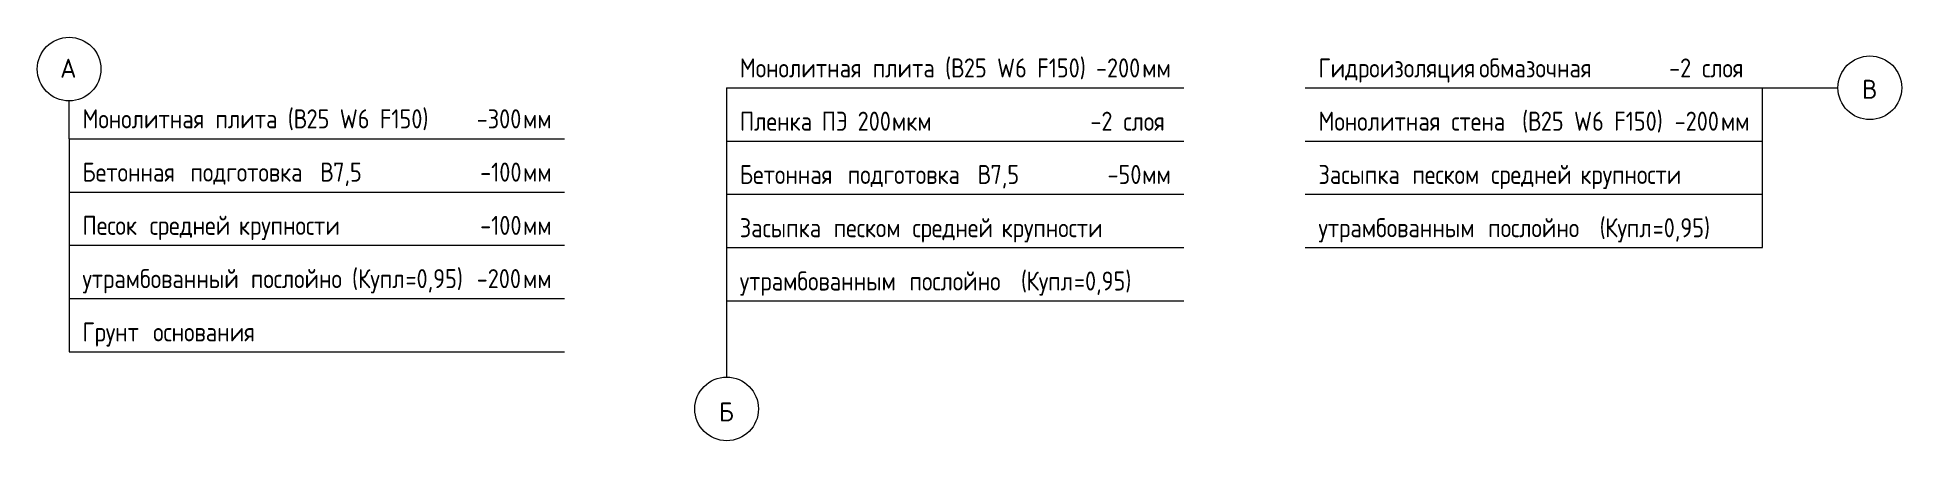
# Model space of a CAD drawing. Header units: millimetres. Extents: x 25237 to 117542, y -2270 to 13021.
# Drawn here: x 77256 to 89489, y 2338 to 4989 of the extents above; entities that cross this region are included whole.
import ezdxf

# ---------------------------------------------------------------- set-up
doc = ezdxf.new("R2010")
doc.units = ezdxf.units.MM
doc.layers.add('AA_Vinoska', color=7, linetype='Continuous', lineweight=9)
doc.styles.add('GOST Common_3', font='GOST Common.ttf', dxfattribs={"height": 125})
doc.styles.add('ISOCPEUR_1', font='isocpeur.ttf', dxfattribs={"width": 0.85, "height": 125})

msp = doc.modelspace()

# ---------------------------------------------------------------- texts
at = {"layer": 'AA_Vinoska', "char_height": 125, "attachment_point": 1, "style": 'GOST Common_3'}
for s, insert, width in [('\\fGOST Common|b0|i0|c204|p34|;А', (77405.8657, 4848.1374), 136.286875), ('\\fGOST Common|b0|i0|c204|p34|;В', (89228.7638, 4709.4665), 124.261562), ('\\fGOST Common|b0|i0|c204|p34|;Б', (81728.7251, 2589.6016), 120.253125)]:
    msp.add_mtext(s, dxfattribs=dict(at, insert=insert, width=width))

# ---------------------------------------------------------------- blocks, each defined once
blk = doc.blocks.new('010_Флажок - ФПм-3757473-Легенда 1')
at = {"layer": 'AA_Vinoska'}
for p, q in [((-3122, 4322), (-3122, 3972)), ((-3122, 4322), (128, 4322)), ((-3122, 3972), (128, 3972)), ((-3122, 3972), (-3122, 3622)), ((-3122, 3622), (-3122, 3272)), ((-3122, 3622), (128, 3622)), ((-3122, 3272), (-3122, 2922)), ((-3122, 3272), (128, 3272)), ((-3122, 2922), (128, 2922))]:
    blk.add_line(p, q, dxfattribs=at)
blk = doc.blocks.new('010_Флажок - ППм-3762070-Легенда 1')
at = {"layer": 'AA_Vinoska'}
for p, q in [((1191, 4657), (1191, 4307)), ((1191, 4657), (4191, 4657)), ((1191, 4307), (4191, 4307)), ((1191, 4307), (1191, 3957)), ((1191, 3957), (1191, 3607)), ((1191, 3957), (4191, 3957)), ((1191, 3607), (1191, 3257)), ((1191, 3607), (4191, 3607)), ((1191, 3257), (4191, 3257))]:
    blk.add_line(p, q, dxfattribs=at)
blk = doc.blocks.new('010_Флажок - СТм-3762274-Легенда 1')
at = {"layer": 'AA_Vinoska'}
for p, q in [((4988, 4657), (7988, 4657)), ((7988, 4307), (7988, 4657)), ((4988, 4307), (7988, 4307)), ((7988, 3957), (7988, 4307)), ((4988, 3957), (7988, 3957)), ((7988, 3607), (7988, 3957)), ((4988, 3607), (7988, 3607))]:
    blk.add_line(p, q, dxfattribs=at)
blk = doc.blocks.new('010_Флажок только номер _ТиповАннот_ - Узел В-3752540-Легенда 1')
at = {"layer": 'AA_Vinoska'}
blk.add_line((7984, 4657), (8484, 4657), dxfattribs=at)
blk.add_circle((8693, 4657), 209, dxfattribs=at)
blk = doc.blocks.new('010_Флажок только номер _ТиповАннот_ - Узел А 2-3752548-Легенда 1')
at = {"layer": 'AA_Vinoska'}
blk.add_line((-3122, 4321), (-3122, 4571), dxfattribs=at)
blk.add_circle((-3122, 4780), 209, dxfattribs=at)
blk = doc.blocks.new('010_Флажок только номер _ТиповАннот_ - Узел Б-3752551-Легенда 1')
at = {"layer": 'AA_Vinoska'}
blk.add_line((1192, 3256), (1192, 2756), dxfattribs=at)
blk.add_circle((1192, 2547), 209, dxfattribs=at)

# ---------------------------------------------------------------- block references
at = {"layer": 'AA_Vinoska'}
for name in ['010_Флажок - ППм-3762070-Легенда 1', '010_Флажок - СТм-3762274-Легенда 1', '010_Флажок - ФПм-3757473-Легенда 1']:
    msp.add_blockref(name, (80586.8994, 0), dxfattribs=at)

msp.set_redraw_order([(e.dxf.handle, doc.entitydb.next_handle()) for e in msp.query("TEXT MTEXT ATTDEF DIMENSION ARC_DIMENSION")])  # texts and dimensions are drawn at this point

# ---------------------------------------------------------------- next in the draw order: texts
at = {"layer": 'AA_Vinoska', "char_height": 125, "attachment_point": 1, "style": 'ISOCPEUR_1', "bg_fill": 3, "box_fill_scale": 1.25, "bg_fill_color": 256, "bg_fill_true_color": 13158600, "bg_fill_transparency": 0}
for s, insert, width in [('Монолитная', (81865.4672, 4849.8955), 977.858328), ('Гидроизоляция', (85662.4378, 4849.8955), 1199.3245), ('-2 ', (87962.755, 4849.8955), 262.352234), ('Монолитная', (77552.4584, 4515.4414), 977.858328), ('-300', (80139.3256, 4515.4414), 367.974562), ('Пленка', (81865.4672, 4499.8955), 572.404875), ('-2 ', (84165.7844, 4499.8955), 262.352234), ('Монолитная', (85662.4378, 4499.8955), 977.858328), ('Бетонная', (77552.4584, 4165.4414), 780.242359), ('-100', (80161.8506, 4165.4414), 340.717187), ('Бетонная', (81865.4672, 4149.8955), 780.242359), ('-50', (84277.9844, 4149.8955), 275.980922), ('Засыпка', (85662.4378, 4149.8955), 667.805687), ('Песок', (77552.4584, 3815.4414), 456.561031), ('-100', (80161.8506, 3815.4414), 340.717187), ('Засыпка', (81865.4672, 3799.8955), 667.805687), ('утрамбованным', (85662.4378, 3799.8955), 1270.875109), ('утрамбованный', (77552.4584, 3465.4414), 1260.653594), ('утрамбованным', (81865.4672, 3449.8955), 1270.875109), ('Грунт', (77552.4584, 3115.4414), 483.818406)]:
    msp.add_mtext(s, dxfattribs=dict(at, insert=insert, width=width))

# ---------------------------------------------------------------- next in the draw order: block references
at = {"layer": 'AA_Vinoska'}
for name in ['010_Флажок только номер _ТиповАннот_ - Узел А 2-3752548-Легенда 1', '010_Флажок только номер _ТиповАннот_ - Узел Б-3752551-Легенда 1']:
    msp.add_blockref(name, (80586.8994, 0), dxfattribs=at)

# ---------------------------------------------------------------- next in the draw order: texts
at = {"layer": 'AA_Vinoska', "char_height": 125, "attachment_point": 1, "style": 'ISOCPEUR_1', "bg_fill": 3, "box_fill_scale": 1.25, "bg_fill_color": 256, "bg_fill_true_color": 13158600, "bg_fill_transparency": 0}
for s, insert, width in [('\\fISOCPEUR|b0|i0|c204|p34|;\\W.85; ', (82672.281, 4849.8955), 78.364953), ('\\fISOCPEUR|b0|i0|c204|p34|;\\W.85; ', (86651.9795, 4849.8955), 78.364953), ('слоя', (88179.2172, 4849.8955), 354.345875), ('\\fISOCPEUR|b0|i0|c204|p34|;\\W.85; ', (78359.2722, 4515.4414), 78.364953), ('мм', (80442.935, 4515.4414), 204.430312), ('\\fISOCPEUR|b0|i0|c204|p34|;\\W.85; ', (82337.7484, 4499.8955), 78.364953), ('слоя', (84382.2466, 4499.8955), 354.345875), ('\\fISOCPEUR|b0|i0|c204|p34|;\\W.85; ', (86469.2516, 4499.8955), 78.364953), ('\\fISOCPEUR|b0|i0|c204|p34|;\\W.85; ', (78196.2227, 4165.4414), 78.364953), ('мм', (80442.9704, 4165.4414), 204.430312), ('\\fISOCPEUR|b0|i0|c204|p34|;\\W.85; ', (82509.2315, 4149.8955), 78.364953), ('мм', (84505.6914, 4149.8955), 204.430312), ('\\fISOCPEUR|b0|i0|c204|p34|;\\W.85; ', (86213.4326, 4149.8955), 78.364953), ('\\fISOCPEUR|b0|i0|c204|p34|;\\W.85; ', (77929.1589, 3815.4414), 78.364953), ('мм', (80442.9704, 3815.4414), 204.430312), ('\\fISOCPEUR|b0|i0|c204|p34|;\\W.85; ', (82416.462, 3799.8955), 78.364953), ('\\fISOCPEUR|b0|i0|c204|p34|;\\W.85; ', (86711.0146, 3799.8955), 78.364953), ('\\fISOCPEUR|b0|i0|c204|p34|;\\W.85; ', (78592.6016, 3465.4414), 78.364953), ('\\fISOCPEUR|b0|i0|c204|p34|;\\W.85; ', (82914.044, 3449.8955), 78.364953), ('\\fISOCPEUR|b0|i0|c204|p34|;\\W.85; ', (77951.6485, 3115.4414), 78.364953)]:
    msp.add_mtext(s, dxfattribs=dict(at, insert=insert, width=width))

# ---------------------------------------------------------------- next in the draw order: texts
for s, insert, width in [('плита', (82736.9385, 4849.8955), 494.039922), ('обмазочная', (86716.637, 4849.8955), 943.786609), ('плита', (78423.9297, 4515.4414), 494.039922), ('ПЭ', (82402.406, 4499.8955), 204.430312), ('стена', (86533.9092, 4499.8955), 480.411234), ('подготовка', (78260.8803, 4165.4414), 954.008125), ('подготовка', (82573.889, 4149.8955), 954.008125), ('песком', (86278.0902, 4149.8955), 548.554672), ('средней', (77993.8165, 3815.4414), 630.326797), ('песком', (82481.1195, 3799.8955), 548.554672), ('послойно', (86775.6722, 3799.8955), 722.320437), ('послойно', (78657.2592, 3465.4414), 722.320438), ('послойно', (82978.7015, 3449.8955), 722.320437), ('основания', (78016.306, 3115.4414), 824.535594)]:
    msp.add_mtext(s, dxfattribs=dict(at, insert=insert, width=width))

# ---------------------------------------------------------------- next in the draw order: texts
for s, insert, width in [(' (', (83144.5622, 4849.8955), 129.472531), (' (', (78831.5534, 4515.4414), 129.472531), (' 200', (82571.0778, 4499.8955), 354.345875), (' (', (86930.2881, 4499.8955), 129.472531), ('\\fISOCPEUR|b0|i0|c204|p34|;\\W.85; ', (79048.0157, 4165.4414), 78.364953), ('\\fISOCPEUR|b0|i0|c204|p34|;\\W.85; ', (83361.0245, 4149.8955), 78.364953), ('\\fISOCPEUR|b0|i0|c204|p34|;\\W.85; ', (86730.693, 4149.8955), 78.364953), ('\\fISOCPEUR|b0|i0|c204|p34|;\\W.85; ', (78513.8881, 3815.4414), 78.364953), ('\\fISOCPEUR|b0|i0|c204|p34|;\\W.85; ', (82933.7224, 3799.8955), 78.364953), ('  (', (87371.6462, 3799.8955), 207.837484), (' (', (79253.2331, 3465.4414), 129.472531), ('  (', (83574.6755, 3449.8955), 207.837484)]:
    msp.add_mtext(s, dxfattribs=dict(at, insert=insert, width=width))

# ---------------------------------------------------------------- next in the draw order: texts
for s, insert, width in [('\\fISOCPEUR|b0|i0|c204|p34|;\\W.85;В', (83251.3877, 4849.8955), 102.215156), ('\\fISOCPEUR|b0|i0|c204|p34|;\\W.85;В', (78938.379, 4515.4414), 102.215156), ('мкм', (82863.4424, 4499.8955), 296.423953), ('\\fISOCPEUR|b0|i0|c204|p34|;\\W.85;В', (87037.1136, 4499.8955), 102.215156), ('\\fISOCPEUR|b0|i0|c204|p34|;\\W.85;В', (79112.6732, 4165.4414), 102.215156), ('\\fISOCPEUR|b0|i0|c204|p34|;\\W.85;В', (83425.682, 4149.8955), 102.215156), ('средней', (86795.3506, 4149.8955), 630.326797), ('крупности', (78578.5456, 3815.4414), 838.164281), ('средней', (82998.3799, 3799.8955), 630.326797), ('Купл', (87543.1292, 3799.8955), 378.196078), ('Купл', (79360.0587, 3465.4414), 378.196078), ('Купл', (83746.1586, 3449.8955), 378.196078)]:
    msp.add_mtext(s, dxfattribs=dict(at, insert=insert, width=width))

# ---------------------------------------------------------------- next in the draw order: texts
for s, insert, width in [('25 W6 F150)', (83335.7237, 4849.8955), 967.636812), ('25 W6 F150)', (79022.7149, 4515.4414), 967.636812), ('25 W6 F150)', (87121.4495, 4499.8955), 967.636812), ('7,5', (79197.0092, 4165.4414), 228.280516), ('7,5', (83510.018, 4149.8955), 228.280516), ('\\fISOCPEUR|b0|i0|c204|p34|;\\W.85; ', (87315.4222, 4149.8955), 78.364953), ('\\fISOCPEUR|b0|i0|c204|p34|;\\W.85; ', (83518.4515, 3799.8955), 78.364953), ('=0,95)', (87855.1722, 3799.8955), 463.375375), ('=0,95)', (79672.1016, 3465.4414), 463.375375), ('=0,95)', (84058.2015, 3449.8955), 463.375375)]:
    msp.add_mtext(s, dxfattribs=dict(at, insert=insert, width=width))

# ---------------------------------------------------------------- next in the draw order: texts
for s, insert, width in [('-200', (84202.3344, 4849.8955), 367.974562), ('-200', (87999.305, 4499.8955), 367.974562), ('крупности', (87380.0798, 4149.8955), 838.164281), ('крупности', (83583.1091, 3799.8955), 838.164281), ('-200', (80139.3256, 3465.4414), 367.974562)]:
    msp.add_mtext(s, dxfattribs=dict(at, insert=insert, width=width))

# ---------------------------------------------------------------- next in the draw order: texts
at = {"layer": 'AA_Vinoska', "char_height": 125, "width": 204.430312, "attachment_point": 1, "style": 'ISOCPEUR_1', "bg_fill": 3, "box_fill_scale": 1.25, "bg_fill_color": 256, "bg_fill_true_color": 13158600, "bg_fill_transparency": 0}
for insert in [(84505.9437, 4849.8955), (88302.9144, 4499.8955), (80442.935, 3465.4414)]:
    msp.add_mtext('мм', dxfattribs=dict(at, insert=insert))

# ---------------------------------------------------------------- next in the draw order: block references
at = {"layer": 'AA_Vinoska'}
msp.add_blockref('010_Флажок только номер _ТиповАннот_ - Узел В-3752540-Легенда 1', (80586.8994, 0), dxfattribs=at)

doc.saveas('drawing.dxf')
